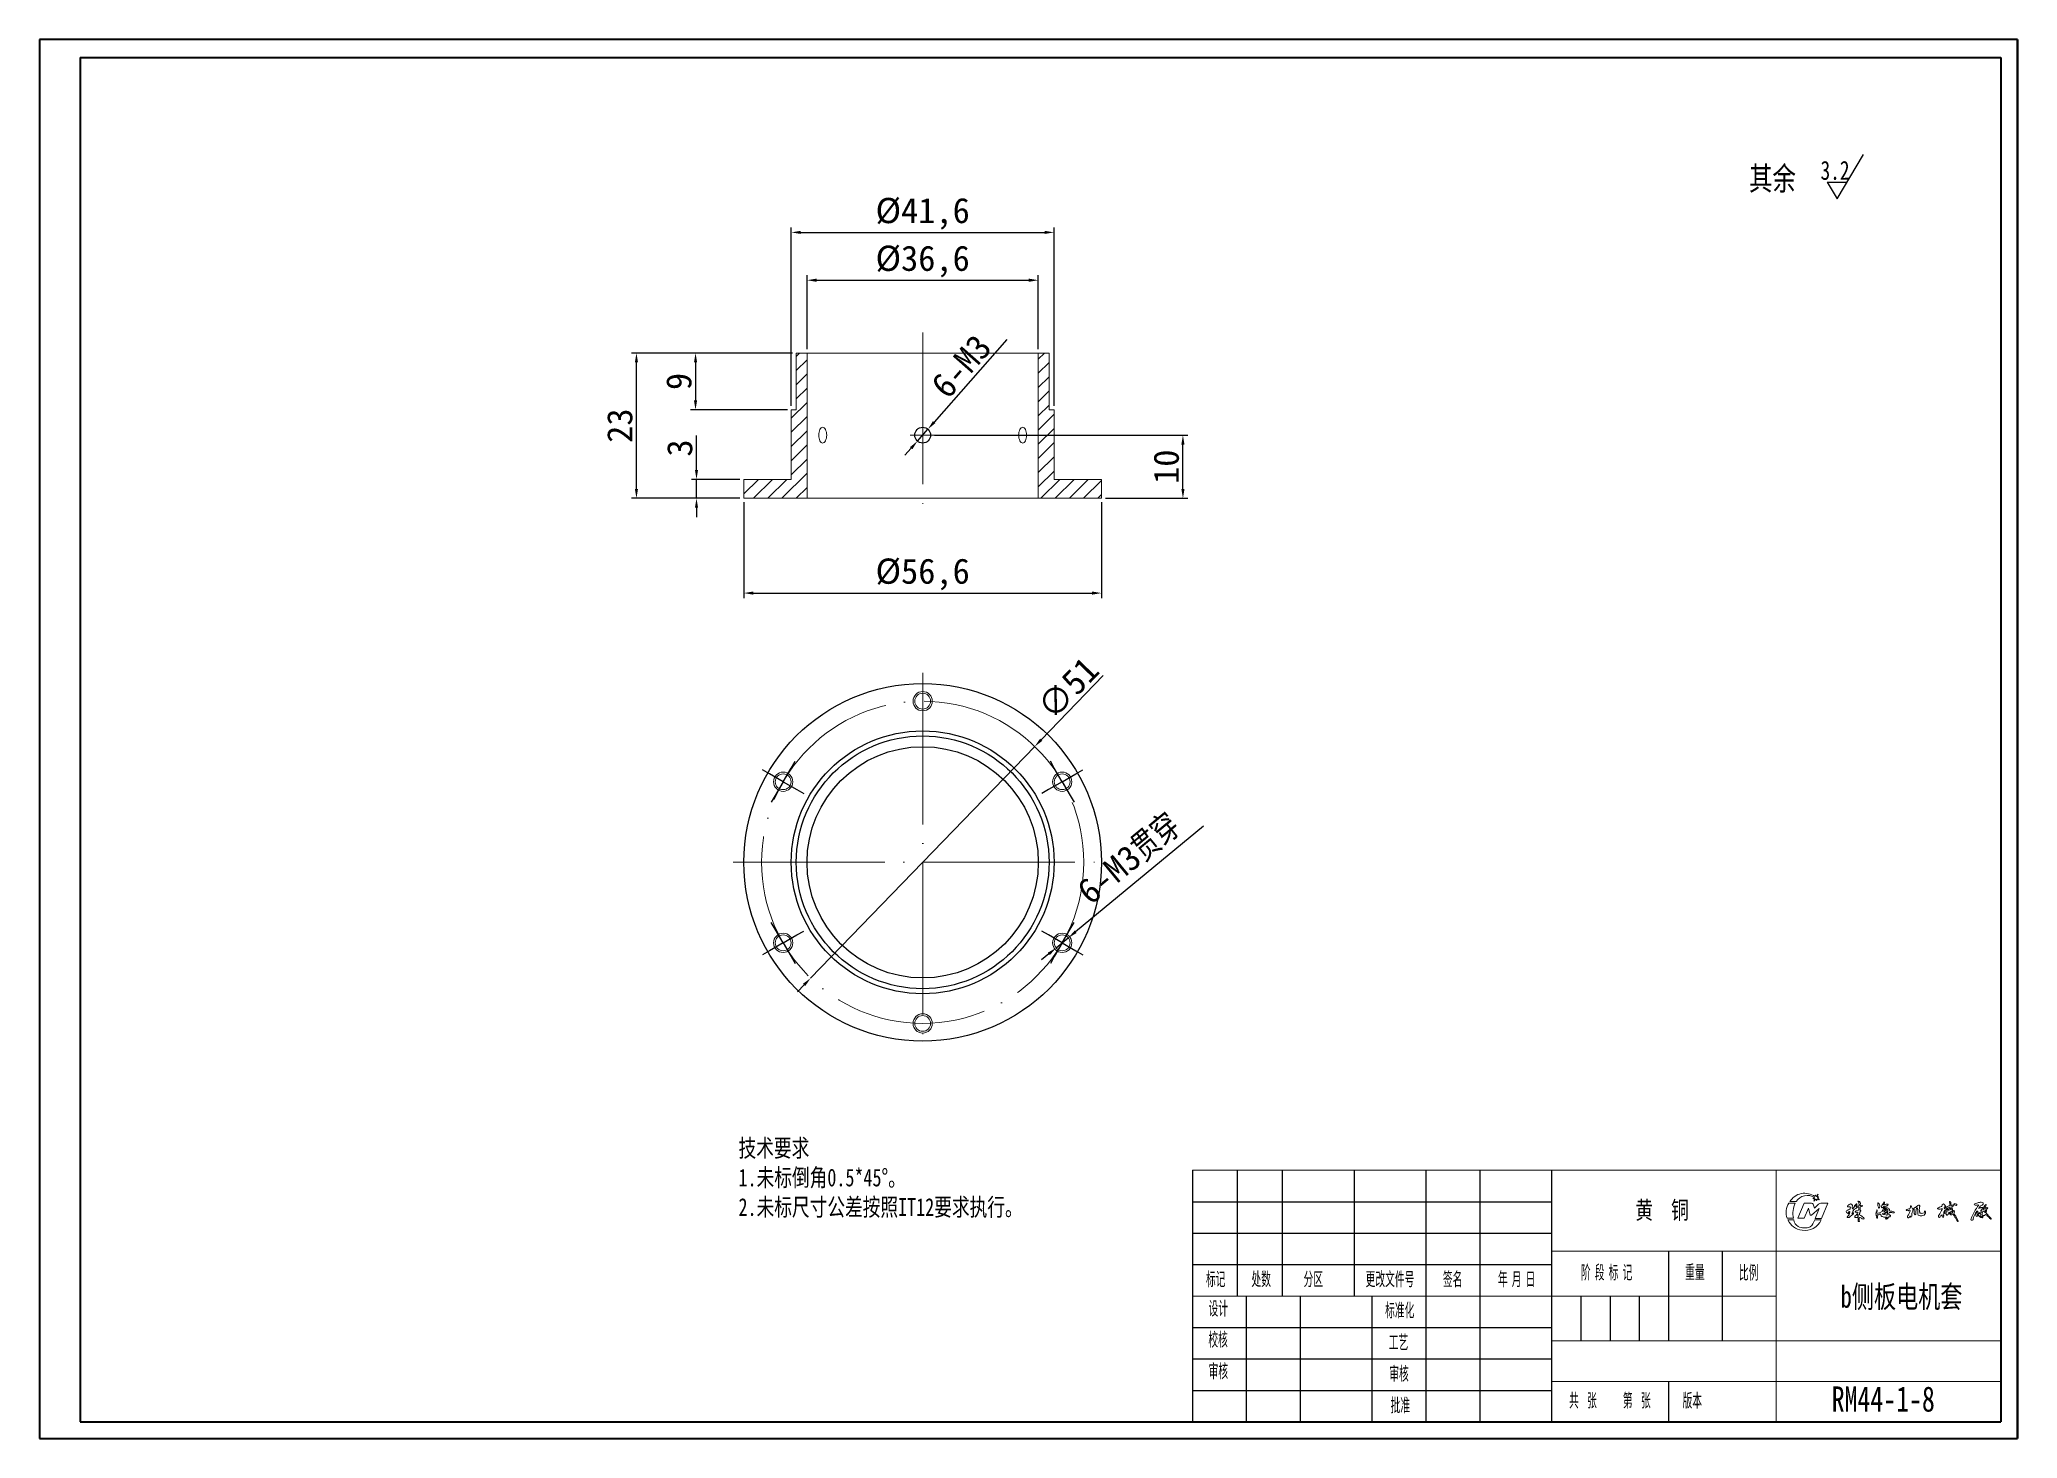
# Model space of a CAD drawing. Header units: millimetres. Extents: x 1554 to 1867, y 174 to 395.
import ezdxf

# ---------------------------------------------------------------- set-up
doc = ezdxf.new("R2010")
doc.units = ezdxf.units.MM
doc.header["$PDSIZE"] = -1
doc.linetypes.add('ACAD_ISO04W100', pattern=[30, 24, -3, 0, -3])
for name, color, linetype in [('10', 7, 'Continuous'), ('5', 7, 'Continuous'), ('9', 7, 'Continuous')]:
    doc.layers.add(name, color=color, linetype=linetype)
doc.layers.add('中心线', color=6, linetype='ACAD_ISO04W100', lineweight=0)
doc.layers.add('尺寸线', color=100, linetype='Continuous', lineweight=5)
doc.styles.add('SLDTEXTSTYLE1', font='TXT', dxfattribs={"width": 0.6, "bigfont": 'bigfont'})
doc.dimstyles.new('Annotative', dxfattribs={"dimscale": 0, "dimtxt": 2.5, "dimasz": 2.5, "dimexe": 1.25, "dimexo": 0.625, "dimtad": 1, "dimtxsty": 'Standard', "dimcen": 2.5, "dimadec": 0, "dimazin": 0, "dimtfac": 1, "dimtmove": 0, "dimatfit": 3, "dimfxl": 1, "dimarcsym": 0})

msp = doc.modelspace()

# ---------------------------------------------------------------- texts
at = {"attachment_point": 1}
for s, width, gutter_width, insert, char_height in [('{\\fHYSWLongFangSong|b0|i0|c134|p2;3.2}', 5.81058, 35, (1835.79, 375.954), 3), ('{\\fHYSWLongFangSong|b0|i0|c134|p2;其余}', 3138.21785, 18.678, (1824.475, 375.024), 3.7059), ('{\\fHYSWLongFangSong|b0|i0|c134|p2;技术要求\\P1.未标倒角0.5*45%%D。\\P2.未标尺寸公差按照IT12要求执行。}', 64.85442, 0.9, (1664.544, 221.105), 2.8), ('{\\fHYSWLongFangSong|b0|i0|c134|p2;RM44-1-8}', 235.06092, 1.2, (1837.556, 181.98), 4)]:
    msp.add_mtext_dynamic_manual_height_columns(s, width=width, gutter_width=gutter_width, heights=[0], dxfattribs=dict(at, insert=insert, char_height=char_height))
for s, insert, char_height, width in [('{\\fHYSWLongFangSong|b0|i0|c134|p2;黄  铜}', (1806.478, 211.287), 2.8, 77.03924), ('{\\fHYSWLongFangSong|b0|i0|c134|p2;b侧板电机套}', (1838.961, 197.928), 3.5, 235.06092)]:
    msp.add_mtext(s, dxfattribs=dict(at, insert=insert, char_height=char_height, width=width))
at = {"layer": '9', "color": 7, "char_height": 2.14254, "attachment_point": 2, "style": 'SLDTEXTSTYLE1'}
for s, insert in [('{\\fHYSWLongFangSong|b0|i0|c134|p2;标记}', (1740.063, 200.047)), ('{\\fHYSWLongFangSong|b0|i0|c134|p2;处数}', (1747.266, 200.047)), ('{\\fHYSWLongFangSong|b0|i0|c134|p2;更改文件号}', (1767.649, 200.047)), ('{\\fHYSWLongFangSong|b0|i0|c134|p2;签名}', (1777.57, 200.047)), ('{\\fHYSWLongFangSong|b0|i0|c134|p2;年 月 日}', (1787.696, 200.047)), ('{\\fHYSWLongFangSong|b0|i0|c134|p2;阶 段 标 记}', (1801.932, 201.116)), ('{\\fHYSWLongFangSong|b0|i0|c134|p2;重量}', (1815.905, 201.156)), ('{\\fHYSWLongFangSong|b0|i0|c134|p2;比例}', (1824.421, 201.076)), ('{\\fHYSWLongFangSong|b0|i0|c134|p2;分区}', (1755.512, 200.047)), ('{\\fHYSWLongFangSong|b0|i0|c134|p2;设计}', (1740.483, 195.398)), ('{\\fHYSWLongFangSong|b0|i0|c134|p2;标准化}', (1769.191, 195.108)), ('{\\fHYSWLongFangSong|b0|i0|c134|p2;校核}', (1740.448, 190.486)), ('{\\fHYSWLongFangSong|b0|i0|c134|p2;工艺}', (1769.006, 190.041)), ('{\\fHYSWLongFangSong|b0|i0|c134|p2;审核}', (1740.485, 185.491)), ('{\\fHYSWLongFangSong|b0|i0|c134|p2;审核}', (1769.079, 185.078)), ('{\\fHYSWLongFangSong|b0|i0|c134|p2;批准}', (1769.288, 180.078)), ('{\\fHYSWLongFangSong|b0|i0|c134|p2;共  张}', (1798.189, 180.849)), ('{\\fHYSWLongFangSong|b0|i0|c134|p2;第  张}', (1806.708, 180.849)), ('{\\fHYSWLongFangSong|b0|i0|c134|p2;版本}', (1815.493, 180.833))]:
    msp.add_mtext(s, dxfattribs=dict(at, insert=insert))

# ---------------------------------------------------------------- blocks, each defined once
blk = doc.blocks.new('*D41')
at = {"layer": 'Defpoints', "color": 0, "transparency": 16777216}
for p in [(1711.99, 357.06), (1675.39, 345.54), (1711.99, 345.54)]:
    blk.add_point(p, dxfattribs=at)
at = {"layer": '尺寸线', "color": 0, "lineweight": -2, "transparency": 16777216}
for p, q in [((1675.39, 346.16), (1675.39, 357.86)), ((1676.89, 357.06), (1710.49, 357.06)), ((1711.99, 346.16), (1711.99, 357.86))]:
    blk.add_line(p, q, dxfattribs=at)
at = {"layer": '尺寸线', "color": 0, "transparency": 16777216}
for points in [[(1676.89, 357.31), (1676.89, 356.81), (1675.39, 357.06)], [(1710.49, 357.31), (1710.49, 356.81), (1711.99, 357.06)]]:
    blk.add_solid(points, dxfattribs=at)
at = {"layer": '尺寸线', "color": 0, "transparency": 16777216, "insert": (1693.69, 360.02), "char_height": 4, "attachment_point": 5}
blk.add_mtext('%%C36,6', dxfattribs=at)
blk = doc.blocks.new('*D40')
at = {"layer": 'Defpoints', "color": 0, "transparency": 16777216}
for p in [(1714.49, 364.63), (1672.89, 336.54), (1714.49, 336.54)]:
    blk.add_point(p, dxfattribs=at)
at = {"layer": '尺寸线', "color": 0, "lineweight": -2, "transparency": 16777216}
for p, q in [((1672.89, 337.16), (1672.89, 365.43)), ((1674.39, 364.63), (1712.99, 364.63)), ((1714.49, 337.16), (1714.49, 365.43))]:
    blk.add_line(p, q, dxfattribs=at)
at = {"layer": '尺寸线', "color": 0, "transparency": 16777216}
for points in [[(1674.39, 364.88), (1674.39, 364.38), (1672.89, 364.63)], [(1712.99, 364.88), (1712.99, 364.38), (1714.49, 364.63)]]:
    blk.add_solid(points, dxfattribs=at)
at = {"layer": '尺寸线', "color": 0, "transparency": 16777216, "insert": (1693.69, 367.58), "char_height": 4, "attachment_point": 5}
blk.add_mtext('%%C41,6', dxfattribs=at)
blk = doc.blocks.new('*D39')
at = {"layer": 'Defpoints', "color": 0, "transparency": 16777216}
for p in [(1665.39, 322.54), (1721.99, 322.54), (1721.99, 307.54)]:
    blk.add_point(p, dxfattribs=at)
at = {"layer": '尺寸线', "color": 0, "lineweight": -2, "transparency": 16777216}
for p, q in [((1665.39, 321.91), (1665.39, 306.74)), ((1721.99, 321.91), (1721.99, 306.74)), ((1666.89, 307.54), (1720.49, 307.54))]:
    blk.add_line(p, q, dxfattribs=at)
at = {"layer": '尺寸线', "color": 0, "transparency": 16777216}
for points in [[(1666.89, 307.79), (1666.89, 307.29), (1665.39, 307.54)], [(1720.49, 307.79), (1720.49, 307.29), (1721.99, 307.54)]]:
    blk.add_solid(points, dxfattribs=at)
at = {"layer": '尺寸线', "color": 0, "transparency": 16777216, "insert": (1693.69, 310.5), "char_height": 4, "attachment_point": 5}
blk.add_mtext('%%C56,6', dxfattribs=at)
blk = doc.blocks.new('*D45')
at = {"layer": 'Defpoints', "color": 0, "transparency": 16777216}
for p in [(1648.39, 345.54), (1673.69, 345.54), (1665.39, 322.54)]:
    blk.add_point(p, dxfattribs=at)
at = {"layer": '尺寸线', "color": 0, "lineweight": -2, "transparency": 16777216}
for p, q in [((1673.07, 345.54), (1647.59, 345.54)), ((1648.39, 324.04), (1648.39, 344.04)), ((1664.77, 322.54), (1647.59, 322.54))]:
    blk.add_line(p, q, dxfattribs=at)
at = {"layer": '尺寸线', "color": 0, "transparency": 16777216}
for points in [[(1648.14, 344.04), (1648.64, 344.04), (1648.39, 345.54)], [(1648.14, 324.04), (1648.64, 324.04), (1648.39, 322.54)]]:
    blk.add_solid(points, dxfattribs=at)
at = {"layer": '尺寸线', "color": 0, "transparency": 16777216, "insert": (1645.77, 334.04), "char_height": 4, "attachment_point": 5, "rotation": 90}
blk.add_mtext('23', dxfattribs=at)
blk = doc.blocks.new('*D43')
at = {"layer": 'Defpoints', "color": 0, "transparency": 16777216}
for p in [(1657.89, 325.54), (1665.39, 325.54), (1665.39, 322.54)]:
    blk.add_point(p, dxfattribs=at)
at = {"layer": '尺寸线', "color": 0, "lineweight": -2, "transparency": 16777216}
for p, q in [((1657.89, 327.04), (1657.89, 332.46)), ((1664.77, 325.54), (1657.09, 325.54)), ((1664.77, 322.54), (1657.09, 322.54)), ((1657.89, 322.54), (1657.89, 325.54)), ((1657.89, 321.04), (1657.89, 319.54))]:
    blk.add_line(p, q, dxfattribs=at)
at = {"layer": '尺寸线', "color": 0, "transparency": 16777216}
for points in [[(1657.64, 327.04), (1658.14, 327.04), (1657.89, 325.54)], [(1657.64, 321.04), (1658.14, 321.04), (1657.89, 322.54)]]:
    blk.add_solid(points, dxfattribs=at)
at = {"layer": '尺寸线', "color": 0, "transparency": 16777216, "insert": (1655.26, 330.5), "char_height": 4, "attachment_point": 5, "rotation": 90}
blk.add_mtext('3', dxfattribs=at)
blk = doc.blocks.new('*D44')
at = {"layer": 'Defpoints', "color": 0, "transparency": 16777216}
for p in [(1673.69, 345.54), (1657.74, 336.54), (1672.89, 336.54)]:
    blk.add_point(p, dxfattribs=at)
at = {"layer": '尺寸线', "color": 0, "lineweight": -2, "transparency": 16777216}
for p, q in [((1673.07, 345.54), (1656.94, 345.54)), ((1657.74, 344.04), (1657.74, 338.04)), ((1672.27, 336.54), (1656.94, 336.54))]:
    blk.add_line(p, q, dxfattribs=at)
at = {"layer": '尺寸线', "color": 0, "transparency": 16777216}
for points in [[(1657.49, 344.04), (1657.99, 344.04), (1657.74, 345.54)], [(1657.49, 338.04), (1657.99, 338.04), (1657.74, 336.54)]]:
    blk.add_solid(points, dxfattribs=at)
at = {"layer": '尺寸线', "color": 0, "transparency": 16777216, "insert": (1655.12, 341.04), "char_height": 4, "attachment_point": 5, "rotation": 90}
blk.add_mtext('9', dxfattribs=at)
blk = doc.blocks.new('*D42')
at = {"layer": 'Defpoints', "color": 0, "transparency": 16777216}
for p in [(1694.94, 332.54), (1734.88, 332.54), (1721.99, 322.54)]:
    blk.add_point(p, dxfattribs=at)
at = {"layer": '尺寸线', "color": 0, "lineweight": -2, "transparency": 16777216}
for p, q in [((1695.57, 332.54), (1735.68, 332.54)), ((1734.88, 324.04), (1734.88, 331.04)), ((1722.62, 322.54), (1735.68, 322.54))]:
    blk.add_line(p, q, dxfattribs=at)
at = {"layer": '尺寸线', "color": 0, "transparency": 16777216}
for points in [[(1734.63, 331.04), (1735.13, 331.04), (1734.88, 332.54)], [(1734.63, 324.04), (1735.13, 324.04), (1734.88, 322.54)]]:
    blk.add_solid(points, dxfattribs=at)
at = {"layer": '尺寸线', "color": 0, "transparency": 16777216, "insert": (1732.26, 327.54), "char_height": 4, "attachment_point": 5, "rotation": 90}
blk.add_mtext('10', dxfattribs=at)
blk = doc.blocks.new('SW_CENTERMARKSYMBOL_6')
at = {"layer": '10', "color": 0}
for p, q in [((0, 5), (0, 7.5)), ((-5, 0), (-7.5, 0)), ((0, 0), (-5, 0)), ((0, 0), (0, 5)), ((0, 0), (0, -5)), ((0, 0), (5, 0)), ((5, 0), (7.5, 0)), ((0, -5), (0, -7.5))]:
    blk.add_line(p, q, dxfattribs=at)
blk = doc.blocks.new('*D49')
at = {"layer": 'Defpoints', "color": 0, "transparency": 16777216}
for p in [(1711.42, 283.26), (1675.96, 246.6)]:
    blk.add_point(p, dxfattribs=at)
at = {"layer": '尺寸线', "color": 0, "lineweight": -2, "transparency": 16777216}
for p, q in [((1722.26, 294.47), (1712.46, 284.33)), ((1675.96, 246.6), (1711.42, 283.26)), ((1674.92, 245.52), (1673.87, 244.44))]:
    blk.add_line(p, q, dxfattribs=at)
at = {"layer": '尺寸线', "color": 0, "transparency": 16777216}
for points in [[(1712.28, 284.51), (1712.64, 284.16), (1711.42, 283.26)], [(1674.74, 245.7), (1675.1, 245.35), (1675.96, 246.6)]]:
    blk.add_solid(points, dxfattribs=at)
at = {"layer": '尺寸线', "color": 0, "transparency": 16777216, "insert": (1716.7, 292.49), "char_height": 4, "attachment_point": 5, "rotation": 45.9509}
blk.add_mtext('∅51', dxfattribs=at)
blk = doc.blocks.new('*D53')
at = {"layer": 'Defpoints', "color": 0, "transparency": 16777216}
for p in [(1714.81, 251.38), (1716.74, 252.97)]:
    blk.add_point(p, dxfattribs=at)
at = {"layer": '尺寸线', "color": 0, "lineweight": -2, "transparency": 16777216}
for p, q in [((1738.13, 270.65), (1717.89, 253.93)), ((1714.81, 251.38), (1716.74, 252.97)), ((1713.65, 250.43), (1712.5, 249.47))]:
    blk.add_line(p, q, dxfattribs=at)
at = {"layer": '尺寸线', "color": 0, "transparency": 16777216}
for points in [[(1717.74, 254.12), (1718.05, 253.74), (1716.74, 252.97)], [(1713.49, 250.62), (1713.81, 250.23), (1714.81, 251.38)]]:
    blk.add_solid(points, dxfattribs=at)
at = {"layer": '尺寸线', "color": 0, "transparency": 16777216, "insert": (1726.4, 265.42), "char_height": 4, "attachment_point": 5, "rotation": 39.5564}
blk.add_mtext('6-M3{\\fHYSWLongFangSong|b0|i0|c134|p2;贯穿}', dxfattribs=at)
blk = doc.blocks.new('*D55')
at = {"layer": 'Defpoints', "color": 0, "transparency": 16777216}
for p in [(1694.52, 333.48), (1692.86, 331.6)]:
    blk.add_point(p, dxfattribs=at)
at = {"layer": '尺寸线', "color": 0, "lineweight": -2, "transparency": 16777216}
for p, q in [((1707.01, 347.68), (1695.51, 334.6)), ((1692.86, 331.6), (1694.52, 333.48)), ((1691.87, 330.47), (1690.88, 329.35))]:
    blk.add_line(p, q, dxfattribs=at)
at = {"layer": '尺寸线', "color": 0, "transparency": 16777216}
for points in [[(1695.32, 334.77), (1695.69, 334.44), (1694.52, 333.48)], [(1691.69, 330.64), (1692.06, 330.31), (1692.86, 331.6)]]:
    blk.add_solid(points, dxfattribs=at)
at = {"layer": '尺寸线', "color": 0, "transparency": 16777216, "insert": (1699.79, 343.44), "char_height": 4, "attachment_point": 5, "rotation": 48.6514}
blk.add_mtext('6-M3', dxfattribs=at)

# ---------------------------------------------------------------- dimensions: what is measured, and where the dimension line sits
at = {"layer": '尺寸线'}
for base, p1, p2, picture, middle in [((1714.49, 364.626), (1672.89, 336.539), (1714.49, 336.539), '*D40', (1693.69, 367.584)), ((1711.99, 357.06), (1675.39, 345.539), (1711.99, 345.539), '*D41', (1693.69, 360.018)), ((1721.99, 307.54), (1665.39, 322.539), (1721.99, 322.539), '*D39', (1693.69, 310.498))]:
    dim = msp.add_linear_dim(base=base, p1=p1, p2=p2, text='%%C<>', dimstyle='Annotative', override={"dimtxt": 4, "dimasz": 1.5, "dimexe": 0.8}, dxfattribs=at)
    dim.commit()
    dim.dimension.update_dxf_attribs({"geometry": picture, "text_midpoint": middle})
for p1, p2, text, picture, middle in [((1692.865, 331.601), (1694.516, 333.477), '6-M3', '*D55', (1699.785, 343.438)), ((1714.81, 251.381), (1716.738, 252.974), '6-M3{\\fHYSWLongFangSong|b0|i0|c134|p2;贯穿}', '*D53', (1726.397, 265.423))]:
    dim = msp.add_diameter_dim_2p(p1=p1, p2=p2, text=text, dimstyle='Annotative', override={"dimtxt": 4, "dimasz": 1.5, "dimexe": 0.8}, dxfattribs=at)
    dim.commit()
    dim.dimension.update_dxf_attribs({"geometry": picture, "text_midpoint": middle})
for base, p1, p2, picture, middle in [((1648.391, 345.539), (1665.39, 322.539), (1673.69, 345.539), '*D45', (1645.766, 334.039)), ((1657.743, 336.539), (1673.69, 345.539), (1672.89, 336.539), '*D44', (1655.118, 341.039)), ((1657.889, 325.539), (1665.39, 322.539), (1665.39, 325.539), '*D43', (1655.264, 330.497)), ((1734.885, 332.539), (1721.99, 322.539), (1694.94, 332.539), '*D42', (1732.26, 327.539))]:
    dim = msp.add_linear_dim(base=base, p1=p1, p2=p2, angle=90, dimstyle='Annotative', override={"dimtxt": 4, "dimasz": 1.5, "dimexe": 0.8}, dxfattribs=at)
    dim.commit()
    dim.dimension.update_dxf_attribs({"geometry": picture, "text_midpoint": middle})
dim = msp.add_diameter_dim_2p(p1=(1675.961, 246.6), p2=(1711.42, 283.255), dimstyle='Annotative', override={"dimtxt": 4, "dimasz": 1.5, "dimexe": 0.8}, dxfattribs=at)
dim.commit()
dim.dimension.update_dxf_attribs({"geometry": '*D49', "text_midpoint": (1718.585, 290.663), "dimtype": 163})

# ---------------------------------------------------------------- hatches: boundary and pattern name
at = {"linetype": 'Continuous', "lineweight": 0}
h = msp.add_hatch(dxfattribs=at)
h.set_pattern_fill('ANSI31', color=3, scale=0.5, style=0)
h.set_pattern_definition([(45, (1424.4232, 46.3535), (-1.122532, 1.122532), [])])
h.paths.add_polyline_path([(1673.69, 345.539), (1673.69, 336.539), (1672.89, 336.539), (1672.89, 325.539), (1665.39, 325.539), (1665.39, 322.539), (1675.39, 322.539), (1675.39, 345.539)], flags=0)
h = msp.add_hatch(dxfattribs=at)
h.set_pattern_fill('ANSI31', color=3, scale=0.5, style=0)
h.set_pattern_definition([(45, (807.8634, 60.0807), (-1.122532, 1.122532), [])])
h.paths.add_polyline_path([(1714.49, 325.539), (1714.49, 336.539), (1713.69, 336.539), (1713.69, 345.539), (1711.99, 345.539), (1711.99, 322.539), (1721.99, 322.539), (1721.99, 325.539)], flags=0)

# ---------------------------------------------------------------- linework, layer by layer
for p, q in [((1838.42, 369.927), (1842.571, 376.983)), ((1836.856, 372.587), (1838.42, 369.927)), ((1836.856, 372.587), (1839.985, 372.587))]:
    msp.add_line(p, q)
at = {"color": 7, "linetype": 'Continuous', "lineweight": 15}
for p, q in [((1675.39, 345.539), (1673.69, 345.539)), ((1673.69, 336.539), (1673.69, 345.539)), ((1675.39, 322.539), (1675.39, 345.539)), ((1675.39, 345.539), (1711.99, 345.539)), ((1711.99, 345.539), (1711.99, 322.539)), ((1713.69, 345.539), (1711.99, 345.539)), ((1713.69, 345.539), (1713.69, 336.539)), ((1672.89, 325.539), (1672.89, 336.539)), ((1673.69, 336.539), (1672.89, 336.539)), ((1714.49, 336.539), (1713.69, 336.539)), ((1714.49, 336.539), (1714.49, 325.539)), ((1665.39, 322.539), (1665.39, 325.539)), ((1672.89, 325.539), (1665.39, 325.539)), ((1665.39, 322.539), (1675.39, 322.539)), ((1675.39, 322.539), (1711.99, 322.539)), ((1711.99, 322.539), (1721.99, 322.539)), ((1721.99, 325.539), (1714.49, 325.539)), ((1721.99, 325.539), (1721.99, 322.539))]:
    msp.add_line(p, q, dxfattribs=at)
for centre, radius in [((1693.69, 332.539), 1.25), ((1693.69, 264.927), 28.3), ((1693.69, 264.927), 20.8), ((1693.69, 264.927), 20), ((1693.69, 264.927), 18.3)]:
    msp.add_circle(centre, radius)
for centre, radius in [((1693.69, 290.427), 1.525), ((1693.69, 290.427), 1.25), ((1671.607, 277.677), 1.525), ((1671.607, 277.677), 1.25), ((1715.774, 277.677), 1.525), ((1715.774, 277.677), 1.25), ((1671.607, 252.177), 1.525), ((1715.774, 252.177), 1.525), ((1671.607, 252.177), 1.25), ((1715.774, 252.177), 1.25), ((1693.69, 239.427), 1.525), ((1693.69, 239.427), 1.25)]:
    msp.add_circle(centre, radius, dxfattribs=at)
for points in [[(1677.254, 332.539), (1677.254, 332.374), (1677.268, 332.212), (1677.324, 331.909), (1677.366, 331.77), (1677.471, 331.54), (1677.536, 331.447), (1677.68, 331.322), (1677.76, 331.289), (1677.923, 331.289), (1678.007, 331.321), (1678.165, 331.446), (1678.239, 331.538), (1678.365, 331.771), (1678.416, 331.909), (1678.486, 332.211), (1678.504, 332.374), (1678.504, 332.704), (1678.486, 332.866), (1678.416, 333.169), (1678.365, 333.308), (1678.24, 333.538), (1678.166, 333.631), (1678.008, 333.756), (1677.924, 333.789), (1677.761, 333.789), (1677.681, 333.757), (1677.536, 333.632), (1677.472, 333.54), (1677.365, 333.307), (1677.324, 333.169), (1677.268, 332.867), (1677.254, 332.704), (1677.254, 332.539)], [(1708.877, 332.539), (1708.877, 332.374), (1708.895, 332.212), (1708.964, 331.909), (1709.016, 331.77), (1709.141, 331.54), (1709.215, 331.447), (1709.372, 331.322), (1709.457, 331.289), (1709.62, 331.289), (1709.7, 331.321), (1709.844, 331.446), (1709.908, 331.538), (1710.015, 331.771), (1710.056, 331.909), (1710.112, 332.211), (1710.127, 332.374), (1710.127, 332.704), (1710.112, 332.866), (1710.056, 333.169), (1710.015, 333.308), (1709.909, 333.538), (1709.844, 333.631), (1709.701, 333.756), (1709.621, 333.789), (1709.458, 333.789), (1709.374, 333.757), (1709.215, 333.632), (1709.142, 333.54), (1709.015, 333.307), (1708.965, 333.169), (1708.895, 332.867), (1708.877, 332.704), (1708.877, 332.539)]]:
    msp.add_open_spline(points, degree=3, knots=[0, 0, 0, 0, 0.0625, 0.0625, 0.125, 0.125, 0.1875, 0.1875, 0.25, 0.25, 0.3125, 0.3125, 0.375, 0.375, 0.4375, 0.4375, 0.5, 0.5, 0.5625, 0.5625, 0.625, 0.625, 0.6875, 0.6875, 0.75, 0.75, 0.8125, 0.8125, 0.875, 0.875, 0.9375, 0.9375, 1, 1, 1, 1], dxfattribs=at)
at = {"layer": '10', "color": 7, "lineweight": 15}
for p, q in [((1828.777, 216.178), (1828.777, 196.275)), ((1793.235, 203.383), (1864.319, 203.383)), ((1736.367, 196.275), (1828.777, 196.275)), ((1828.777, 196.275), (1828.777, 176.371)), ((1793.235, 189.166), (1864.319, 189.166)), ((1793.235, 182.756), (1864.319, 182.756))]:
    msp.add_line(p, q, dxfattribs=at)
at = {"layer": '5', "color": 7, "lineweight": 15}
for p, q in [((1736.367, 216.178), (1864.319, 216.178)), ((1736.367, 216.178), (1864.319, 216.178)), ((1830.768, 210.997), (1831.8, 210.997)), ((1831.923, 211.237), (1830.925, 211.237)), ((1832.211, 208.582), (1833.201, 210.985)), ((1833.201, 210.985), (1834.211, 210.985)), ((1833.877, 210.17), (1833.205, 208.582)), ((1834.165, 209.084), (1833.877, 210.17)), ((1835.573, 210.138), (1834.375, 209.084)), ((1834.607, 211.706), (1834.833, 211.856)), ((1834.887, 211.688), (1834.613, 211.688)), ((1834.687, 210.665), (1834.82, 210.193)), ((1834.733, 211.302), (1834.887, 211.688)), ((1835.028, 211.617), (1834.75, 211.292)), ((1834.82, 210.193), (1835.494, 210.824)), ((1834.909, 212.016), (1834.938, 212.227)), ((1834.944, 208.575), (1835.573, 210.138)), ((1834.984, 212.236), (1835.103, 212.033)), ((1835.154, 211.398), (1835.028, 211.617)), ((1835.103, 212.033), (1835.407, 212.411)), ((1835.203, 211.634), (1835.2, 211.41)), ((1835.528, 211.52), (1835.203, 211.634)), ((1835.424, 212.401), (1835.239, 211.969)), ((1835.239, 211.969), (1835.479, 211.962)), ((1835.484, 211.945), (1835.304, 211.809)), ((1835.304, 211.809), (1835.553, 211.56)), ((1835.938, 210.985), (1836.939, 210.985)), ((1836.939, 210.985), (1835.941, 208.575)), ((1840.41, 210.018), (1840.472, 210.055)), ((1840.505, 210.35), (1840.445, 210.382)), ((1840.862, 210.067), (1840.93, 210.058)), ((1841.373, 210.485), (1841.401, 210.427)), ((1841.855, 210.35), (1841.792, 210.377)), ((1842.151, 210.432), (1842.088, 210.404)), ((1844.705, 209.881), (1844.756, 209.911)), ((1844.858, 210.974), (1844.919, 211.007)), ((1844.919, 211.007), (1844.981, 210.976)), ((1845.752, 210.81), (1845.743, 210.738)), ((1845.866, 210.906), (1845.752, 210.81)), ((1845.807, 211.176), (1845.879, 211.162)), ((1845.942, 210.182), (1845.832, 209.756)), ((1845.908, 210.394), (1845.89, 210.448)), ((1845.943, 209.901), (1845.982, 210.088)), ((1846.068, 209.937), (1845.984, 209.877)), ((1846.02, 209.85), (1846.062, 209.883)), ((1846.09, 209.886), (1846.119, 209.861)), ((1846.389, 209.453), (1846.431, 209.794)), ((1849.377, 209.834), (1849.338, 209.873)), ((1849.73, 209.834), (1849.64, 209.788)), ((1849.954, 209.843), (1849.893, 209.881)), ((1849.965, 209.756), (1849.954, 209.843)), ((1850.03, 210.459), (1850.048, 210.534)), ((1850.048, 210.534), (1850.122, 210.534)), ((1850.384, 210.124), (1850.447, 210.06)), ((1850.604, 210.226), (1850.588, 210.149)), ((1850.935, 210.044), (1850.975, 210.112)), ((1851.085, 210.224), (1851.137, 210.189)), ((1855.044, 210.583), (1855.05, 210.744)), ((1855.389, 210.092), (1855.449, 210.067)), ((1855.496, 209.832), (1855.444, 209.815)), ((1855.573, 210.525), (1855.572, 210.458)), ((1855.799, 210.133), (1855.611, 209.937)), ((1855.78, 209.89), (1855.887, 210.004)), ((1856.18, 210.316), (1855.993, 210.26)), ((1856.16, 210.167), (1856.26, 210.182)), ((1856.172, 209.915), (1856.172, 209.975)), ((1856.18, 211.201), (1856.201, 211.263)), ((1856.212, 211.131), (1856.18, 211.201)), ((1856.543, 210.377), (1856.18, 210.316)), ((1856.246, 210.899), (1856.212, 211.131)), ((1856.277, 210.18), (1856.339, 210.12)), ((1856.422, 209.956), (1856.501, 209.978)), ((1856.451, 210.671), (1856.505, 210.621)), ((1856.725, 209.746), (1856.735, 209.669)), ((1856.853, 209.817), (1856.921, 209.799)), ((1856.935, 210.911), (1856.901, 210.839)), ((1856.901, 210.839), (1856.959, 210.774)), ((1857.371, 210.721), (1857.343, 210.799)), ((1860.833, 210.146), (1860.905, 210.134)), ((1861.176, 209.885), (1861.144, 209.804)), ((1861.692, 209.888), (1861.618, 209.891)), ((1861.795, 210.281), (1861.766, 210.203)), ((1861.766, 210.203), (1861.793, 210.148)), ((1861.937, 210.757), (1861.984, 210.696)), ((1862.235, 210.26), (1862.29, 210.201)), ((1831.518, 208.582), (1830.496, 208.579)), ((1830.64, 208.315), (1831.559, 208.315)), ((1833.205, 208.582), (1832.211, 208.582)), ((1834.375, 209.084), (1834.165, 209.084)), ((1834.87, 208.315), (1835.88, 208.315)), ((1835.941, 208.575), (1834.944, 208.575)), ((1840.006, 208.723), (1840.025, 208.786)), ((1840.236, 209.585), (1840.207, 209.548)), ((1840.338, 209.421), (1840.293, 209.278)), ((1840.326, 209.184), (1840.443, 209.527)), ((1840.877, 209.388), (1840.923, 209.443)), ((1840.923, 209.443), (1840.994, 209.436)), ((1841.246, 208.722), (1841.2, 208.774)), ((1841.276, 209.589), (1841.271, 209.656)), ((1841.341, 209.565), (1841.276, 209.589)), ((1841.712, 209.524), (1841.671, 209.568)), ((1841.684, 209.061), (1841.703, 208.755)), ((1841.729, 209.139), (1841.728, 209.189)), ((1841.752, 208.611), (1841.729, 209.139)), ((1841.805, 208.06), (1841.768, 208.115)), ((1841.939, 208.141), (1841.936, 208.077)), ((1842.695, 208.553), (1842.668, 208.499)), ((1844.768, 208.614), (1844.71, 208.622)), ((1844.766, 209.091), (1844.758, 209.023)), ((1844.824, 209.13), (1844.766, 209.091)), ((1844.81, 208.668), (1844.768, 208.614)), ((1845.351, 209.176), (1845.306, 209.222)), ((1845.35, 209.103), (1845.351, 209.176)), ((1845.79, 209.71), (1845.813, 209.68)), ((1845.874, 209.182), (1845.912, 209.237)), ((1845.934, 209.386), (1845.984, 209.418)), ((1846.098, 208.525), (1846.099, 208.59)), ((1846.365, 209.697), (1846.342, 209.544)), ((1846.6, 208.795), (1846.54, 208.775)), ((1846.837, 208.895), (1846.812, 208.828)), ((1846.851, 209.082), (1846.881, 209.03)), ((1847.475, 209.532), (1847.466, 209.46)), ((1849.731, 208.676), (1849.673, 208.66)), ((1850.004, 208.921), (1849.939, 208.923)), ((1850.02, 208.831), (1850.004, 208.921)), ((1850.171, 208.793), (1850.101, 208.756)), ((1850.713, 209.159), (1850.788, 209.152)), ((1854.656, 208.771), (1854.599, 208.715)), ((1855.048, 209.078), (1855.036, 209.152)), ((1855.188, 208.749), (1855.146, 208.695)), ((1855.739, 209.268), (1855.676, 209.305)), ((1855.816, 209.089), (1855.744, 209.103)), ((1856.181, 209.497), (1856.166, 209.567)), ((1856.267, 209.296), (1856.208, 209.26)), ((1856.385, 209.424), (1856.267, 209.296)), ((1856.351, 209.267), (1856.47, 209.29)), ((1856.43, 209.639), (1856.418, 209.624)), ((1856.735, 209.669), (1856.801, 209.611)), ((1856.938, 209.435), (1856.899, 209.373)), ((1857.569, 208.081), (1857.499, 208.063)), ((1860.704, 209.658), (1860.684, 209.714)), ((1860.692, 209.148), (1860.705, 209.223)), ((1860.788, 209.03), (1860.692, 209.148)), ((1861.084, 209.03), (1861.026, 208.979))]:
    msp.add_line(p, q, dxfattribs=at)
for centre, radius, start, end in [((1833.169, 209.503), 2.828, 148.10678, 199.0712), ((1833.279, 209.773), 2.773, 53.99854, 148.11308), ((1834.855, 209.417), 3.439, 152.64769, 194.03749), ((1833.68, 210.127), 2.078, 56.30183, 147.72417), ((1834.246, 210.523), 0.463, 17.84837, 94.25997), ((1834.613, 211.698), 0.00984, 123.59808, 270), ((1834.742, 211.298), 0.00984, 158.25924, 319.48501), ((1834.962, 212.223), 0.0246, 30.5695, 172.24527), ((1835.176, 211.41), 0.0246, 210.0475, 359.33925), ((1835.415, 212.405), 0.00984, 336.84757, 141.15035), ((1835.478, 211.952), 0.00984, 306.89987, 88.42974), ((1835.995, 210.133), 0.854, 93.88116, 125.93911), ((1835.536, 211.543), 0.0246, 250.62338, 44.9943), ((1840.081, 209.639), 0.214, 111.73471, 250.43201), ((1839.508, 210.961), 1.226, 293.74076, 304.37866), ((1840.246, 210.421), 0.208, 115.88205, 173.9154), ((1840.217, 210.702), 0.315, 235.55963, 273.09561), ((1840.25, 210.603), 0.0949, 90.16643, 177.15274), ((1840.442, 209.57), 0.448, 94.00789, 122.49705), ((1840.351, 210.809), 0.437, 254.45682, 282.35154), ((1840.444, 210.571), 0.232, 95.00357, 146.77594), ((1840.546, 210.7), 0.159, 40.56591, 139.98771), ((1840.092, 210.191), 0.404, 340.21454, 1.49825), ((1840.171, 210.297), 0.339, 343.75878, 9.03261), ((1840.229, 209.923), 0.983, 55.36323, 63.54781), ((1841.493, 211.037), 0.769, 203.40216, 213.911), ((1841.408, 210.312), 0.598, 170.36434, 204.19773), ((1840.575, 210.559), 0.285, 328.87571, 9.96208), ((1841.033, 209.671), 0.126, 96.06335, 192.77441), ((1840.577, 210.25), 0.402, 331.4243, 351.08691), ((1841.155, 210.118), 0.194, 117.42123, 158.79048), ((1841.193, 209.796), 0.23, 90.76751, 143.3679), ((1840.875, 209.854), 0.155, 338.26911, 30.74864), ((1841.248, 210.258), 0.185, 126.9119, 170.0414), ((1840.249, 210.83), 0.984, 334.47962, 342.72974), ((1841.872, 210.177), 0.773, 131.13318, 152.18921), ((1840.96, 210.537), 0.56, 294.24208, 316.26159), ((1841.52, 209.37), 0.379, 99.81165, 131.03223), ((1841.483, 210.74), 0.121, 71.26752, 170.74483), ((1842.089, 209.434), 1.018, 127.31067, 135.32762), ((1841.779, 210.375), 0.421, 145.51709, 164.82413), ((1841.628, 209.992), 0.491, 93.20974, 117.52757), ((1840.8, 211.119), 0.81, 321.3255, 331.19696), ((1841.55, 209.651), 0.133, 72.56929, 135.4047), ((1841.345, 210.586), 0.365, 290.38055, 312.91964), ((1841.435, 210.799), 0.102, 316.66988, 32.3132), ((1841.599, 210.003), 0.226, 267.43343, 338.97668), ((1841.618, 210.6), 0.283, 264.95169, 308.03305), ((1841.761, 210.266), 0.269, 81.92744, 126.67163), ((1841.75, 211.199), 0.0919, 66.69586, 147.69693), ((1841.655, 211.106), 0.143, 25.63936, 82.80869), ((1841.102, 210.754), 0.797, 356.13915, 31.29985), ((1841.777, 211.015), 0.269, 12.6009, 87.89792), ((1841.752, 210.674), 0.148, 288.53917, 10.41098), ((1846.182, 209.333), 4.411, 169.54971, 172.32807), ((1841.198, 210.275), 0.662, 347.61238, 6.50537), ((1842.33, 209.944), 0.311, 159.46151, 185.23184), ((1842.52, 210.345), 0.659, 220.65354, 233.05021), ((1841.586, 210.844), 0.508, 346.7386, 26.84101), ((1843.152, 209.999), 1.115, 166.56195, 177.22767), ((1842.456, 210.279), 0.389, 161.24927, 183.02782), ((1842.248, 210.696), 0.171, 169.41921, 216.93768), ((1842.217, 211.031), 0.45, 256.37479, 283.87397), ((1840.566, 209.257), 1.657, 15.08818, 19.81229), ((1842.19, 210.837), 0.407, 264.49128, 284.4301), ((1840.606, 212.892), 2.973, 304.54577, 308.42677), ((1842.355, 210.437), 0.16, 52.06811, 100.59966), ((1843.773, 210.001), 0.94, 339.33731, 352.68595), ((1844.301, 209.785), 0.472, 332.22312, 15.46446), ((1845.173, 210.854), 0.337, 159.05098, 196.84599), ((1845.872, 210.787), 1.022, 181.72603, 206.7303), ((1846.899, 211.011), 2.057, 199.4082, 203.32193), ((1845.113, 210.975), 0.131, 179.85433, 247.00262), ((1844.834, 210.52), 0.368, 298.71089, 345.13535), ((1844.514, 210.526), 0.638, 4.16649, 30.95386), ((1846.092, 210.744), 0.957, 190.29648, 199.45662), ((1846.204, 210.292), 0.778, 144.34957, 170.68907), ((1844.267, 210.004), 1.24, 13.13159, 19.52313), ((1845.558, 210.366), 0.116, 224.4428, 331.22424), ((1845.274, 209.832), 0.32, 322.56195, 347.73017), ((1841.175, 213.207), 5.039, 330.76649, 333.99261), ((1846.174, 209.521), 0.635, 144.60088, 157.4718), ((1845.261, 210.115), 0.456, 330.18511, 347.99972), ((1845.791, 210.269), 0.138, 102.74047, 162.33987), ((1842.049, 213.241), 4.288, 328.44852, 331.21479), ((1847.241, 209.233), 1.725, 143.38742, 152.8231), ((1845.849, 210.918), 0.209, 239.46341, 298.59173), ((1845.864, 210.315), 0.136, 78.85274, 139.1547), ((1846.115, 209.456), 0.412, 133.38991, 142.03165), ((1845.024, 210.661), 0.923, 334.36531, 343.16404), ((1845.733, 211.07), 0.211, 309.16772, 348.94294), ((1844.5, 210.453), 1.551, 21.79876, 27.21515), ((1845.949, 209.735), 0.064, 257.35369, 8.59842), ((1846.392, 209.947), 0.508, 135.77568, 152.49696), ((1845.969, 209.898), 0.0262, 174.36274, 305.45423), ((1845.958, 210.946), 0.212, 267.65225, 307.84646), ((1846.077, 210.027), 0.113, 132.13492, 147.01586), ((1846.109, 210.003), 0.152, 87.96358, 135.13708), ((1846.575, 209.806), 0.565, 177.83307, 186.1836), ((1846.036, 209.83), 0.0262, 128.13944, 185.70466), ((1847.719, 209.396), 1.918, 145.28134, 151.83317), ((1846.078, 209.863), 0.0262, 62.84712, 128.13944), ((1845.972, 210.098), 0.188, 300.7695, 314.15184), ((1846.287, 210.045), 0.761, 94.04097, 105.21873), ((1846.487, 209.285), 0.78, 110.46738, 119.5821), ((1845.687, 211.06), 1, 295.31345, 303.35768), ((1846.716, 210.321), 0.753, 217.59684, 226.2384), ((1846.079, 210.653), 0.177, 291.27437, 335.76256), ((1846.291, 209.825), 0.108, 206.74106, 293.2294), ((1846.308, 209.922), 0.132, 358.35224, 134.77651), ((1846.606, 209.445), 1.409, 99.23738, 105.30645), ((1846.351, 210.026), 0.228, 48.73299, 120.01574), ((1846.29, 210.905), 0.329, 261.14893, 286.60528), ((1846.369, 210.695), 0.141, 29.98959, 85.48529), ((1846.066, 210.904), 0.447, 315.36404, 341.91805), ((1846.071, 209.88), 0.371, 346.49377, 5.8595), ((1846.356, 209.893), 0.338, 28.24187, 64.4197), ((1846.581, 209.965), 0.114, 338.24435, 50.47087), ((1846.853, 209.863), 0.177, 160.09577, 229.41631), ((1849.44, 209.857), 0.103, 88.61056, 171.00204), ((1849.768, 211.301), 1.519, 255.08217, 265.17792), ((1848.809, 212.758), 2.869, 282.75949, 289.69337), ((1849.215, 211.92), 2.149, 283.87896, 288.39849), ((1848.838, 209.913), 1.139, 323.66249, 352.08888), ((1849.747, 210.357), 0.301, 275.53426, 19.80089), ((1849.77, 210.201), 0.485, 8.57633, 43.3212), ((1850.448, 210.318), 0.204, 192.53939, 251.94565), ((1850.69, 209.797), 0.311, 157.77031, 200.13057), ((1850.202, 210.056), 0.245, 324.71284, 1.10896), ((1847.055, 209.934), 3.552, 353.37041, 358.4457), ((1849.72, 209.943), 0.892, 353.22326, 13.37655), ((1850.882, 209.853), 0.465, 97.62492, 126.71996), ((1850.734, 210.535), 0.237, 291.38328, 329.59079), ((1851.464, 209.612), 0.594, 168.09333, 190.89099), ((1846.656, 210.614), 4.317, 348.24412, 352.41924), ((1850.404, 211.266), 1.005, 302.1333, 311.08782), ((1850.467, 210.723), 0.795, 309.7516, 321.08318), ((1852.46, 208.492), 2.452, 121.01497, 124.68213), ((1849.582, 209.877), 1.586, 359.98446, 11.3371), ((1853.946, 209.798), 2.779, 178.38568, 183.24953), ((1851.335, 210.496), 0.17, 345.38413, 144.80873), ((1853.981, 209.947), 2.556, 171.97534, 186.07816), ((1850.781, 210.61), 0.735, 335.38476, 347.64566), ((1852.393, 209.562), 0.186, 97.374, 142.60412), ((1852.269, 209.636), 0.149, 348.07803, 47.47698), ((1854.4, 210.179), 0.118, 164.68104, 236.53228), ((1853.664, 212.752), 2.617, 283.75338, 299.43994), ((1854.502, 210.431), 0.388, 244.58666, 279.90362), ((1854.653, 210.745), 0.702, 263.10676, 289.05182), ((1857.48, 208.33), 2.942, 146.00988, 153.76073), ((1854.862, 210.407), 0.326, 273.57476, 301.33654), ((1854.874, 210.632), 0.177, 295.73802, 343.67734), ((1854.902, 210.044), 0.155, 333.32896, 33.04183), ((1855.248, 210.624), 0.232, 92.38317, 148.90354), ((1855.118, 210.622), 0.264, 29.05936, 62.6982), ((1854.873, 210.049), 0.847, 34.18843, 55.84857), ((1855.623, 210.204), 0.26, 136.29963, 205.60617), ((1855.551, 209.742), 0.13, 145.75587, 196.87612), ((1855.391, 210.627), 0.248, 280.30258, 317.03011), ((1855.632, 210.031), 0.186, 120.06604, 168.66267), ((1855.708, 209.716), 0.241, 113.55705, 151.15416), ((1855.886, 209.997), 0.398, 117.32381, 150.67009), ((1855.874, 210.286), 0.183, 85.12581, 159.15713), ((1855.801, 209.871), 0.0288, 136.79223, 219.18543), ((1855.578, 209.72), 0.241, 334.11276, 33.40374), ((1855.953, 209.998), 0.205, 101.59953, 138.47708), ((1855.908, 209.984), 0.0288, 50.34535, 136.79223), ((1855.647, 211.395), 0.958, 284.62522, 298.58625), ((1855.884, 210.268), 0.0754, 291.61523, 331.22067), ((1856.475, 210.535), 0.763, 223.91936, 233.06684), ((1856.02, 210.17), 0.0937, 106.57999, 138.65368), ((1856.098, 209.976), 0.0958, 211.8628, 320.3412), ((1856.075, 210.942), 0.389, 274.63376, 297.53629), ((1856.31, 210.092), 0.181, 162.39629, 220.38071), ((1856.165, 210.138), 0.0288, 98.9286, 162.02323), ((1856.234, 211.164), 0.105, 21.32184, 108.17619), ((1858.122, 211.075), 1.885, 185.35467, 190.09043), ((1856.141, 210.681), 0.141, 323.57903, 26.99106), ((1856.264, 210.154), 0.0288, 63.95188, 98.9286), ((1855.862, 210.932), 0.541, 356.92747, 29.94288), ((1856.568, 210.133), 0.229, 183.43577, 230.57471), ((1857.526, 211.016), 1.129, 185.74219, 197.75807), ((1856.601, 209.993), 0.213, 84.32528, 129.54923), ((1855.964, 209.965), 0.537, 1.34784, 20.86675), ((1856.431, 211.058), 0.443, 279.60894, 299.35701), ((1856.481, 210.797), 0.425, 278.36914, 309.82239), ((1855.699, 209.911), 0.969, 358.63909, 17.65342), ((1856.694, 210.482), 0.195, 35.28434, 103.784), ((1857.34, 210.078), 0.699, 195.79593, 208.35528), ((1859.284, 208.538), 3.184, 139.74669, 142.61696), ((1856.558, 209.781), 0.297, 324.84653, 6.92606), ((1856.681, 209.606), 0.308, 326.39261, 38.84945), ((1856.993, 210.322), 0.591, 53.71884, 95.69989), ((1857.395, 211.196), 0.607, 224.06332, 255.8517), ((1857.172, 210.815), 0.221, 289.88514, 334.75238), ((1864.075, 207.407), 4.534, 144.39322, 156.18351), ((1861.112, 209.173), 1.918, 103.38514, 121.96981), ((1860.309, 210.931), 0.249, 211.526, 265.05364), ((1860.472, 211.104), 0.459, 246.3551, 266.49125), ((1864.122, 207.779), 4.368, 142.57197, 148.72607), ((1860.748, 209.469), 0.343, 128.70562, 167.67336), ((1860.714, 210.01), 0.691, 93.92541, 113.05638), ((1860.542, 209.303), 0.434, 70.99544, 91.21424), ((1860.048, 210.808), 0.712, 328.24474, 340.39086), ((1860.727, 210.53), 0.179, 57.68166, 109.54099), ((1861.124, 209.745), 1.373, 86.6853, 109.38389), ((1861.531, 209.922), 1.039, 133.02447, 141.47338), ((1860.939, 210.157), 0.107, 103.22258, 185.78051), ((1861.436, 209.997), 0.548, 142.55764, 165.52461), ((1861.224, 210.188), 0.318, 124.03824, 166.83196), ((1860.74, 209.84), 0.555, 45.42807, 61.96929), ((1861.931, 209.682), 1.173, 127.55775, 138.95119), ((1861.167, 210.345), 0.115, 250.82895, 328.87951), ((1861.239, 209.867), 0.114, 213.84895, 289.59587), ((1861.111, 210.132), 0.256, 284.86175, 320.05275), ((1861.257, 210.625), 0.493, 59.89747, 96.25219), ((1860.996, 211.174), 0.604, 291.36547, 320.75735), ((1861.361, 210.057), 0.247, 57.89123, 112.61628), ((1861.105, 208.752), 1.022, 62.90644, 80.31864), ((1861.111, 210.322), 0.404, 298.95203, 321.00139), ((1861.363, 210.199), 0.145, 295.25267, 27.83355), ((1861.403, 210.935), 0.155, 292.93388, 49.26034), ((1861.757, 210.016), 0.187, 173.56539, 221.70524), ((1863.197, 209.723), 1.656, 158.37591, 169.09229), ((1862.06, 210.274), 0.406, 149.67755, 171.63458), ((1861.837, 209.733), 0.212, 72.4547, 132.90662), ((1861.921, 210.469), 0.212, 134.76416, 177.12423), ((1861.948, 210.576), 0.182, 93.49946, 166.2315), ((1862.119, 209.389), 0.826, 102.49944, 113.25453), ((1860.816, 210.747), 1.084, 334.51803, 342.68356), ((1861.469, 210.779), 0.522, 317.14152, 350.82555), ((1859.876, 209.769), 2.031, 356.01313, 4.70489), ((1862.074, 210.027), 0.215, 86.97612, 128.36632), ((1861.736, 209.704), 0.34, 330.1538, 9.64947), ((1862.473, 209.851), 0.412, 149.89594, 192.59769), ((1862.181, 210.078), 0.189, 73.34155, 120.35971), ((1862.076, 210.282), 0.229, 280.20216, 339.20847), ((1833.192, 209.465), 2.799, 204.25819, 263.22268), ((1832.972, 208.515), 1.427, 188.07778, 239.36943), ((1833.27, 209.389), 2.338, 243.98588, 292.70965), ((1833.314, 209.458), 2.81, 260.74299, 335.98713), ((1832.525, 209.058), 2.46, 312.06403, 342.41098), ((1840.199, 209.811), 1.105, 259.91518, 270.87813), ((1839.705, 208.799), 0.707, 52.03613, 64.44068), ((1842.011, 207.351), 2.45, 135.77997, 144.14487), ((1841.08, 210.386), 1.394, 227.57647, 233.63482), ((1840.289, 209.536), 0.0834, 171.39316, 285.58996), ((1840.196, 208.981), 0.275, 274.20871, 318.69402), ((1840.299, 209.553), 0.0718, 67.96471, 152.63215), ((1840.268, 209.286), 0.0265, 236.67345, 342.78491), ((1840.018, 209.279), 0.323, 317.34984, 342.87309), ((1840.312, 209.429), 0.0265, 342.78491, 91.18323), ((1840.227, 210.005), 0.398, 284.42988, 294.48738), ((1840.394, 209.606), 0.036, 338.4925, 93.47325), ((1841.251, 208.157), 1.064, 123.39982, 142.88236), ((1840.372, 209.545), 0.0734, 345.40153, 40.67624), ((1839.547, 210.929), 2.19, 300.69424, 306.31765), ((1840.468, 209.601), 0.404, 317.22654, 337.38014), ((1840.778, 209.434), 0.109, 262.75607, 335.03996), ((1840.596, 209.642), 0.314, 321.28638, 0.14287), ((1841.425, 208.588), 0.818, 125.14715, 135.17814), ((1840.904, 209.362), 0.117, 295.09104, 39.4683), ((1840.495, 208.993), 0.738, 342.7667, 353.93769), ((1841.346, 208.873), 0.125, 96.00648, 160.44021), ((1841.449, 209.591), 0.892, 256.86891, 284.61724), ((1840.35, 209.966), 1.38, 315.43317, 324.4382), ((1841.504, 209.806), 0.291, 235.83347, 305.07277), ((1845.861, 205.587), 5.661, 138.66815, 140.81882), ((1841.367, 209.575), 0.349, 314.20692, 351.58046), ((1841.563, 209.18), 0.0915, 312.80177, 359.72413), ((1841.658, 209.119), 0.0334, 191.77564, 274.76943), ((1841.694, 209.168), 0.0402, 30.37273, 163.99607), ((1841.658, 209.06), 0.0265, 3.57579, 82.82114), ((1841.677, 208.754), 0.0265, 264.40984, 3.57579), ((1839.252, 208.284), 2.521, 356.16, 7.45446), ((1841.828, 208.39), 0.331, 265.92367, 288.99747), ((1842.318, 208.514), 0.417, 152.93266, 192.2151), ((1842.123, 208.251), 0.215, 170.8204, 210.91739), ((1841.31, 208.354), 0.605, 353.48882, 6.8611), ((1841.998, 208.572), 0.141, 53.29979, 111.01202), ((1842.407, 209.224), 0.448, 166.95309, 194.40932), ((1840.31, 210.058), 1.816, 336.20184, 340.66322), ((1842.646, 210.009), 1.12, 233.13321, 244.16571), ((1842.163, 209.479), 0.141, 130.87673, 189.16745), ((1841.992, 209.754), 0.185, 294.8967, 339.12946), ((1841.97, 208.152), 0.545, 40.42099, 78.10447), ((1841.165, 207.264), 2.001, 40.12015, 60.26806), ((1842.53, 208.666), 0.217, 227.82776, 309.58112), ((1844.921, 209.28), 0.363, 172.67696, 206.24608), ((1843.131, 209.7), 1.479, 345.35926, 353.68154), ((1846.996, 209.406), 2.417, 186.8083, 198.94544), ((1845.093, 209.419), 0.506, 150.43685, 166.48195), ((1845.056, 209.478), 0.348, 165.44538, 199.15041), ((1844.145, 212.487), 3.177, 280.54822, 288.24676), ((1844.019, 208.733), 0.794, 355.24294, 21.39194), ((1844.708, 210.789), 1.663, 273.97991, 278.85581), ((1845.245, 208.687), 0.538, 83.52515, 121.48032), ((1845.021, 210.279), 0.818, 278.35182, 308.34024), ((1845.549, 209.078), 0.2, 172.86773, 253.42089), ((1845.023, 206.875), 2.064, 70.91261, 76.87081), ((1845.729, 209.31), 0.11, 147.82, 225.32738), ((1846.208, 208.022), 1.463, 91.09513, 113.0134), ((1846.067, 210.565), 1.397, 252.69997, 262.0361), ((1845.973, 209.331), 0.575, 241.49331, 269.79703), ((1845.894, 210.025), 0.354, 256.87561, 276.74517), ((1846.39, 209.241), 0.478, 162.46075, 180.49175), ((1846.173, 207.634), 1.141, 82.33881, 100.222), ((1845.867, 209.107), 0.333, 30.60002, 69.33977), ((1846.219, 208.592), 0.139, 208.77301, 271.37545), ((1846.219, 208.244), 0.366, 86.44899, 109.08666), ((1842.943, 210.083), 3.309, 343.36215, 345.88869), ((1846.25, 209.298), 0.211, 230.0997, 288.7629), ((1846.025, 210.264), 0.794, 281.26614, 291.01765), ((1846.26, 208.647), 0.198, 259.12262, 341.84204), ((1846.231, 208.715), 0.106, 275.85777, 27.63047), ((1846.316, 209.548), 0.0262, 255.96963, 351.74296), ((1846.251, 209.196), 0.118, 304.08962, 16.85772), ((1846.339, 209.7), 0.0262, 351.74296, 101.99256), ((1845.846, 209.399), 0.546, 341.9753, 5.65657), ((1846.227, 208.81), 0.315, 314.57212, 353.66859), ((1847.279, 209.212), 0.706, 155.57345, 184.64559), ((1846.696, 209.326), 0.209, 234.80046, 273.26907), ((1846.651, 209.169), 0.377, 262.30006, 295.26022), ((1846.715, 209.296), 0.222, 74.17181, 110.67067), ((1846.584, 208.299), 0.828, 71.13597, 81.36517), ((1846.902, 210.772), 1.056, 261.08588, 268.85479), ((1846.861, 208.769), 0.746, 74.94063, 96.59662), ((1847.289, 208.821), 0.458, 152.8165, 170.71013), ((1846.403, 205.738), 4.007, 78.08665, 83.14928), ((1847.433, 210.41), 0.996, 247.66272, 259.89858), ((1847.208, 209.318), 0.341, 38.77309, 86.38804), ((1847.324, 209.709), 0.287, 256.86653, 299.54845), ((1849.935, 208.795), 0.383, 142.60953, 185.5261), ((1850.699, 210.019), 1.703, 227.76456, 232.93961), ((1847.451, 210.448), 2.602, 326.89245, 332.27689), ((1849.454, 209.121), 0.524, 301.92472, 337.74683), ((1850.1, 208.837), 0.0806, 183.7166, 270.64392), ((1849.611, 209.055), 0.618, 334.88556, 4.48875), ((1852, 209.088), 1.773, 174.6877, 179.49849), ((1851.729, 208.944), 1.525, 150.74152, 168.3445), ((1851.071, 209.492), 0.489, 176.21977, 222.91089), ((1850.656, 209.381), 0.264, 299.96091, 333.97474), ((1853.934, 209.545), 3.053, 180.85757, 185.26996), ((1849, 209.432), 2.182, 1.34932, 5.47816), ((1851.81, 209.415), 0.633, 173.7747, 209.46668), ((1850.735, 208.37), 0.902, 44.49478, 54.49986), ((1851.668, 210.166), 1.199, 256.03282, 286.0682), ((1851.054, 209.489), 0.428, 5.2333, 26.02074), ((1851.59, 209.527), 0.109, 179.65304, 263.12671), ((1851.702, 209.546), 0.178, 225.36565, 276.03531), ((1851.793, 210.138), 0.773, 264.62119, 299.72766), ((1851.847, 209.562), 0.569, 285.56644, 4.42241), ((1852.076, 209.615), 0.18, 304.03292, 19.3571), ((1855.159, 208.887), 0.699, 168.75715, 188.62986), ((1854.65, 208.975), 0.265, 226.63108, 258.92644), ((1854.906, 208.794), 0.49, 133.79354, 152.12619), ((1858.249, 207.073), 4.226, 146.2824, 150.59117), ((1855.148, 208.57), 0.531, 132.11322, 157.7573), ((1853.011, 210.419), 1.992, 329.85284, 336.70089), ((1854.725, 209.2), 0.245, 285.90802, 322.94314), ((1855.091, 208.971), 0.189, 106.80552, 154.70226), ((1855.588, 208.983), 0.549, 170.09056, 187.70482), ((1855.312, 208.904), 0.267, 178.86858, 231.52787), ((1855.039, 208.94), 0.242, 307.91305, 3.57718), ((1856.376, 209.066), 1.102, 177.52003, 185.77892), ((1853.743, 209.304), 1.545, 352.93608, 1.78853), ((1855.715, 209.386), 0.429, 132.14254, 184.52517), ((1855.556, 209.447), 0.142, 40.82293, 171.14546), ((1855.595, 209.464), 0.179, 178.40215, 296.86375), ((1855.683, 209.657), 0.119, 260.33848, 339.3398), ((1856.06, 209.195), 0.329, 167.22594, 196.26337), ((1856.208, 208.329), 0.855, 106.59712, 117.29771), ((1855.453, 209.417), 0.578, 332.27933, 356.40053), ((1856.251, 209.361), 0.222, 112.33808, 174.96964), ((1856.699, 209.435), 0.522, 173.2568, 199.67777), ((1856.357, 209.239), 0.0288, 100.81612, 189.86149), ((1857.318, 209.925), 1.207, 214.91395, 222.13171), ((1856.073, 209.578), 0.348, 333.79983, 7.70906), ((1856.463, 209.599), 0.486, 265.22559, 302.16234), ((1856.545, 209.592), 0.124, 86.59074, 157.39669), ((1856.39, 209.63), 0.349, 283.29535, 322.17982), ((1856.256, 209.478), 0.38, 13.91894, 38.73773), ((1856.495, 209.452), 0.174, 347.88195, 42.25172), ((1856.748, 209.09), 0.101, 17.36706, 104.68947), ((1858.283, 209.755), 1.573, 203.80113, 217.99314), ((1858.656, 210.119), 1.909, 203.01254, 219.36768), ((1856.345, 208.13), 0.959, 29.24927, 43.23074), ((1855.107, 207.522), 2.494, 23.02971, 33.77647), ((1858.294, 209.031), 1.194, 201.2342, 216.21796), ((1856.71, 207.803), 0.812, 29.13681, 40.08432), ((1859.983, 210.321), 3.159, 215.24554, 219.50841), ((1857.652, 208.244), 0.237, 191.22426, 229.74851), ((1857.138, 208.152), 0.437, 350.69717, 21.33761), ((1859.766, 208.417), 0.194, 144.17237, 214.89385), ((1859.735, 208.499), 0.232, 236.57187, 353.53592), ((1858.507, 209.152), 1.265, 330.5705, 344.60798), ((1862.761, 207.633), 3.257, 150.49191, 158.70448), ((1861.378, 208.271), 1.427, 156.17451, 171.84725), ((1858.424, 209.682), 1.848, 333.14693, 340.4125), ((1860.805, 208.952), 0.649, 149.57008, 170.24812), ((1859.075, 210.214), 1.496, 321.42723, 333.3333), ((1860.562, 209.051), 0.196, 170.36269, 258.35962), ((1860.905, 209.129), 0.538, 126.85048, 184.77042), ((1860.439, 209.028), 0.188, 296.26699, 7.90397), ((1860.757, 209.467), 0.198, 105.64458, 152.31163), ((1861.456, 209.145), 0.835, 175.57336, 186.27583), ((1861.022, 209.08), 0.419, 119.67298, 162.09876), ((1860.674, 209.398), 0.178, 279.859, 329.55007), ((1860.514, 208.499), 0.597, 32.44039, 62.65213), ((1861.226, 208.668), 0.879, 82.49047, 117.89979), ((1860.809, 209.44), 0.133, 277.86904, 342.46026), ((1860.881, 209.063), 0.342, 28.2798, 80.59196), ((1861.343, 209.091), 0.423, 219.82796, 272.67461), ((1861.222, 209.021), 0.2, 192.14943, 281.43708), ((1860.881, 209.253), 0.302, 312.22426, 354.53917), ((1861.229, 208.939), 0.119, 285.82337, 359.73893), ((1861.186, 209.383), 0.22, 344.00346, 45.24173), ((1858.903, 209.414), 2.49, 348.99341, 354.35643), ((1861.212, 208.963), 0.331, 297.09266, 351.0472), ((1860.984, 209.288), 0.415, 343.37318, 4.79056), ((1861.713, 208.918), 0.174, 132.8218, 182.25923), ((1861.632, 209.537), 0.139, 19.14625, 116.08979), ((1861.67, 209.158), 0.136, 236.10494, 304.29465), ((1859.831, 211.16), 2.852, 312.19317, 316.66432), ((1861.901, 209.615), 0.141, 193.22324, 255.94484), ((1861.732, 209.59), 0.174, 320.17858, 12.47358), ((1861.231, 208.04), 1.344, 49.86849, 59.86227), ((1861.106, 209.584), 0.926, 347.3147, 356.93361), ((1864.227, 211.359), 2.971, 221.73635, 227.72098), ((1867.051, 213.792), 6.846, 223.64523, 226.8958), ((1852.816, 199.956), 13.165, 42.33545, 44.36126), ((1861.069, 207.246), 2.024, 45.44785, 49.88656), ((1862.912, 208.841), 0.45, 199.81102, 248.88841), ((1859.878, 206.082), 3.825, 39.85673, 45.75202), ((1862.713, 208.517), 0.103, 291.03733, 9.09892)]:
    msp.add_arc(centre, radius, start, end, dxfattribs=at)
at = {"layer": '9', "color": 7, "lineweight": 40}
for p, q in [((1866.954, 395.153), (1553.92, 395.153)), ((1553.92, 395.153), (1553.92, 173.738)), ((1866.954, 173.738), (1866.954, 395.153)), ((1866.954, 395.153), (1866.954, 173.738)), ((1560.357, 392.328), (1864.323, 392.328)), ((1560.357, 392.328), (1560.357, 176.371)), ((1864.323, 392.328), (1864.323, 176.371)), ((1560.357, 176.371), (1864.323, 176.371)), ((1553.92, 173.738), (1866.954, 173.738))]:
    msp.add_line(p, q, dxfattribs=at)
at = {"layer": '9', "color": 7}
for p, q in [((1736.367, 216.178), (1736.367, 176.371)), ((1743.476, 216.178), (1743.476, 196.275)), ((1750.584, 216.178), (1750.584, 196.275)), ((1761.958, 216.178), (1761.958, 196.275)), ((1773.331, 216.178), (1773.331, 176.371)), ((1781.861, 216.178), (1781.861, 176.371)), ((1793.235, 216.178), (1793.235, 176.371)), ((1736.367, 211.202), (1793.235, 211.202)), ((1736.367, 206.226), (1793.235, 206.226)), ((1736.367, 201.251), (1793.235, 201.251)), ((1811.717, 203.383), (1811.717, 189.166)), ((1820.247, 203.383), (1820.247, 189.166)), ((1744.897, 196.275), (1744.897, 176.371)), ((1753.427, 196.275), (1753.427, 176.371)), ((1764.801, 196.275), (1764.801, 176.371)), ((1797.855, 196.275), (1797.855, 189.166)), ((1802.476, 196.275), (1802.476, 189.166)), ((1807.096, 196.275), (1807.096, 189.166)), ((1736.367, 191.299), (1793.235, 191.299)), ((1736.367, 186.323), (1793.235, 186.323)), ((1811.717, 182.756), (1811.717, 176.371)), ((1736.367, 181.347), (1793.235, 181.347))]:
    msp.add_line(p, q, dxfattribs=at)
at = {"layer": '中心线'}
for p, q in [((1693.69, 348.785), (1693.69, 318.97)), ((1691.69, 332.539), (1695.69, 332.539)), ((1693.69, 294.927), (1693.69, 234.927)), ((1663.69, 264.927), (1723.69, 264.927))]:
    msp.add_line(p, q, dxfattribs=at)
msp.add_circle((1693.69, 264.927), 25.5, dxfattribs=at)

# ---------------------------------------------------------------- block references
for p, xscale, yscale, zscale, rotation in [((1671.607, 277.677), 0.4999999999999999, 0.4999999999999999, 0.4999999999999999, 59.99999999999999), ((1715.774, 277.677), 0.4999999999999999, 0.4999999999999999, 0.4999999999999999, 300.0000000000001), ((1671.607, 252.177), 0.4999999999999998, 0.4999999999999998, 0.4999999999999998, 120), ((1715.774, 252.177), 0.4999999999999998, 0.4999999999999998, 0.4999999999999998, 239.9999999999999)]:
    msp.add_blockref('SW_CENTERMARKSYMBOL_6', p, dxfattribs=dict(at, xscale=xscale, yscale=yscale, zscale=zscale, rotation=rotation))

msp.set_redraw_order([(e.dxf.handle, doc.entitydb.next_handle()) for e in msp.query("TEXT MTEXT ATTDEF DIMENSION ARC_DIMENSION")])  # texts and dimensions are drawn at this point

doc.saveas('drawing.dxf')
